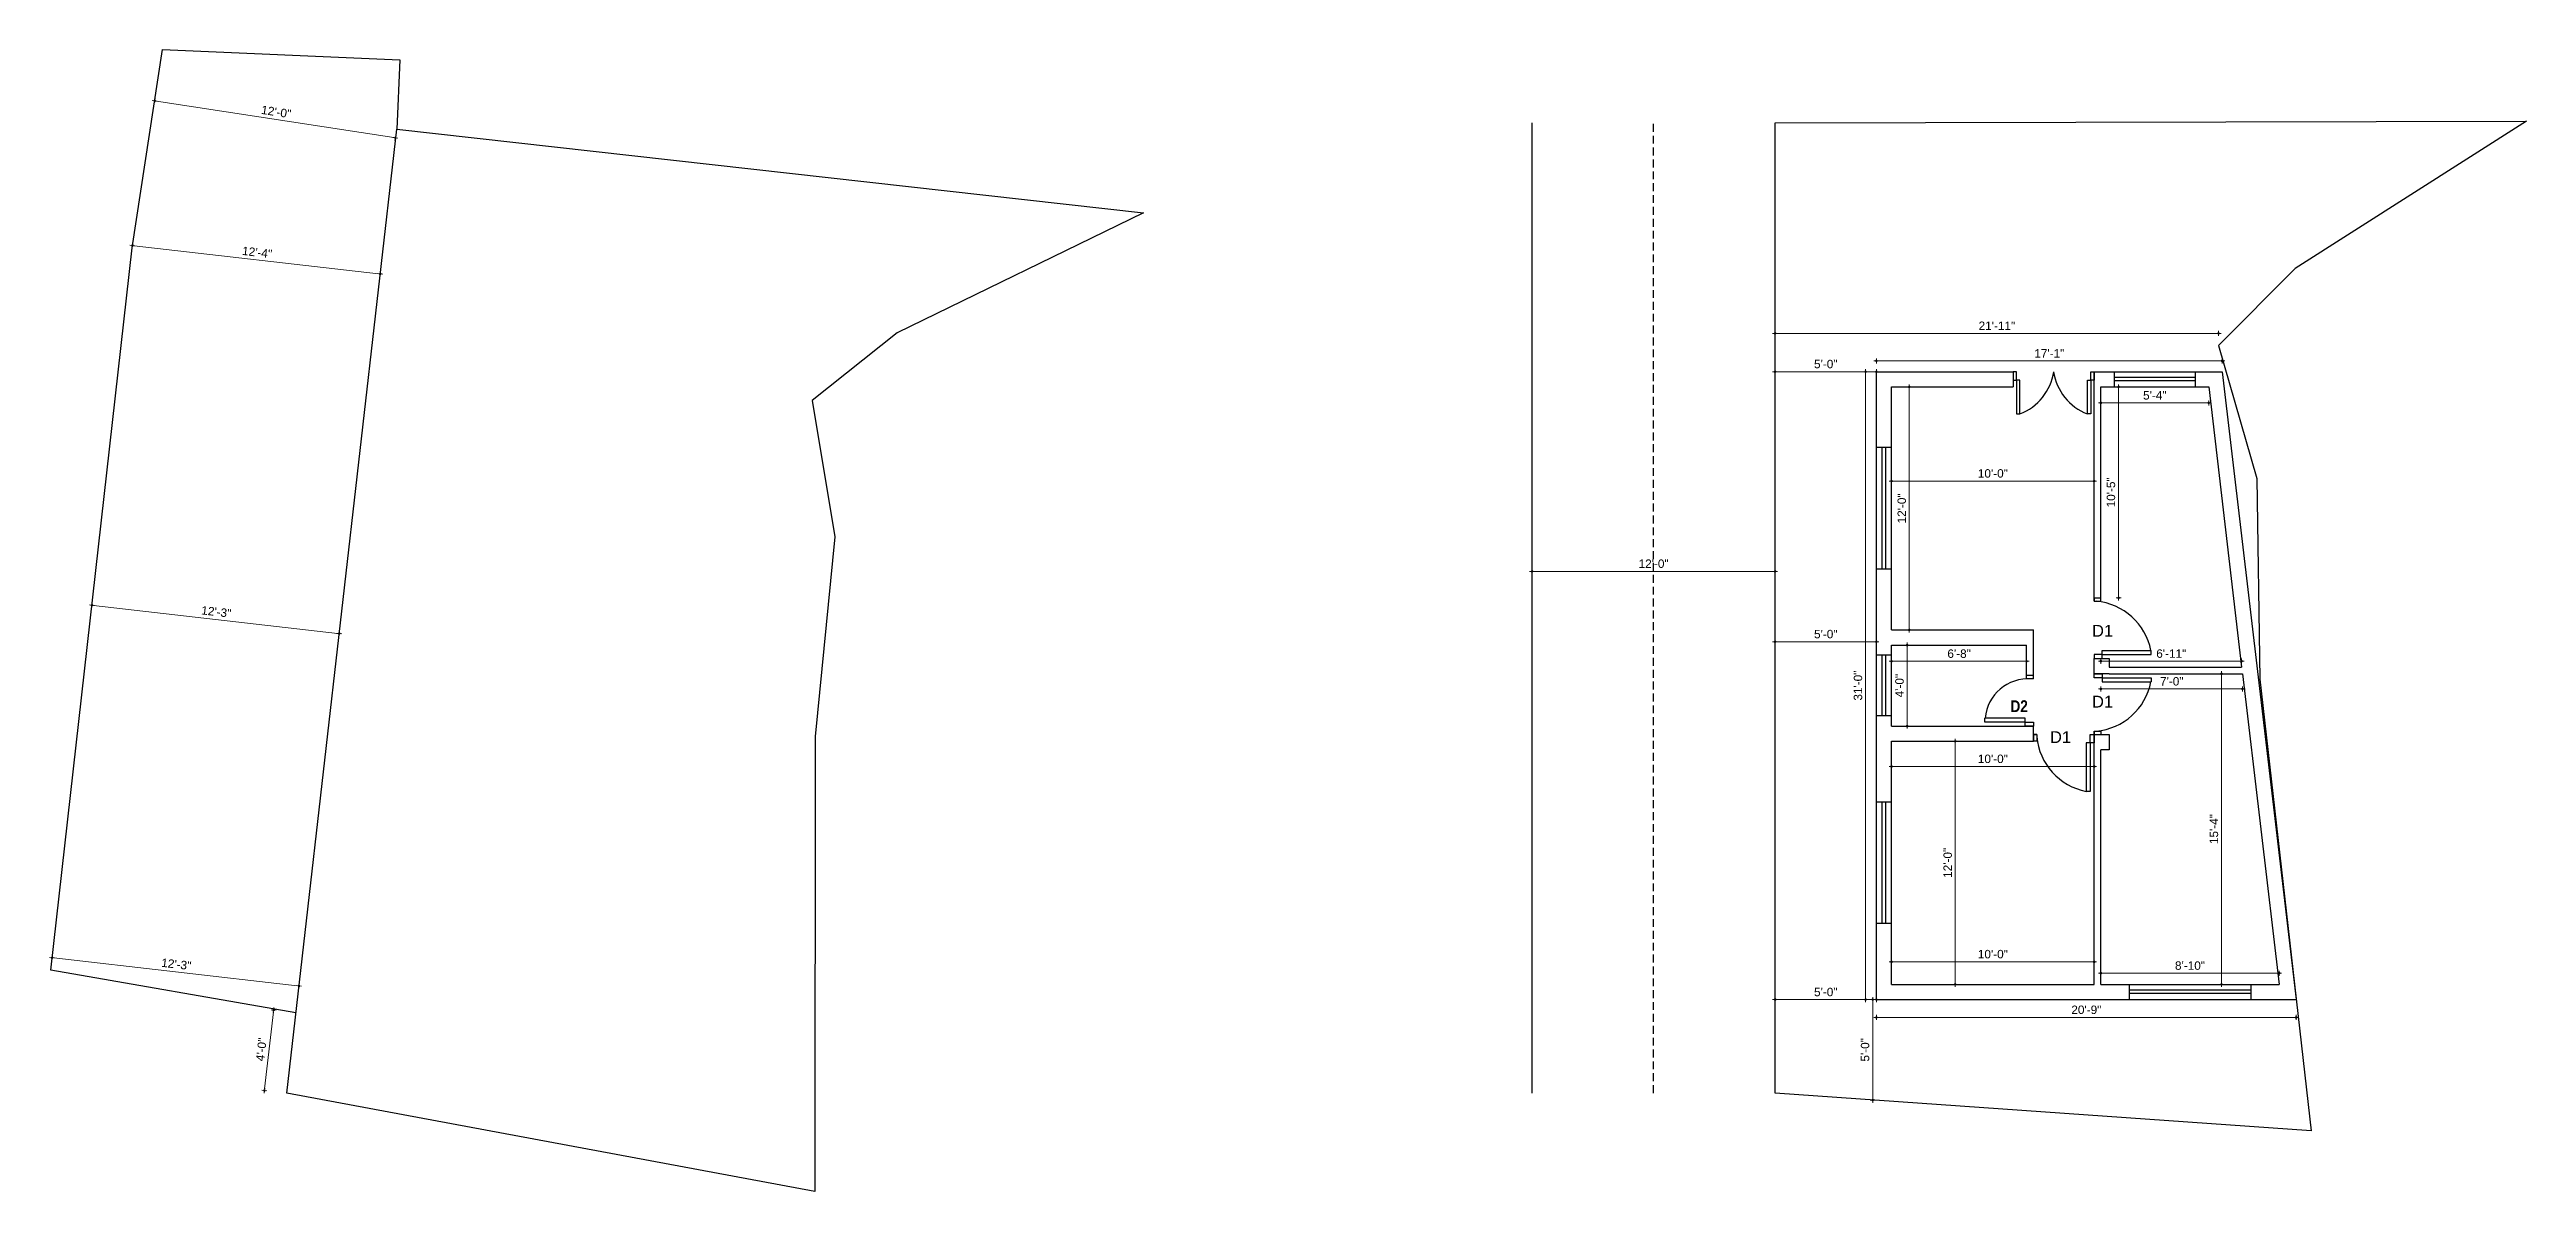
# Model space of a CAD drawing. Header units: inches. Extents: x 54699 to 80583, y -8431 to -3547.
# Drawn here: x 68854 to 70321, y -5254 to -4577 of the extents above; entities that cross this region are included whole.
import ezdxf

# ---------------------------------------------------------------- set-up
doc = ezdxf.new("R2010")
doc.units = ezdxf.units.IN
doc.header["$LTSCALE"] = 0.5
doc.header["$MEASUREMENT"] = 0
doc.header["$PDMODE"] = 66
doc.linetypes.add('HIDDEN2', pattern=[0.1875, 0.125, -0.0625])
doc.layers.add('DIMENSION', color=5, linetype='Continuous')
for name, color, linetype, lineweight in [('hatch', 9, 'Continuous', 0), ('steps', 253, 'Continuous', 20), ('Toilet', 7, 'Continuous', 25), ('truss', 1, 'Continuous', 25)]:
    doc.layers.add(name, color=color, linetype=linetype, lineweight=lineweight)
doc.styles.get("Standard").update_dxf_attribs({"font": 'arial.ttf'})
doc.dimstyles.new('S8', dxfattribs={"dimtxt": 5, "dimasz": 1, "dimexe": 6, "dimexo": 18, "dimgap": 1.9375, "dimtad": 1, "dimdec": 0, "dimzin": 3, "dimdsep": 46, "dimlunit": 4, "dimtxsty": 'Standard', "dimblk": 'dot 2', "dimcen": 12, "dimse1": 1, "dimse2": 1, "dimclrd": 1, "dimclre": 1, "dimclrt": 256, "dimadec": 0, "dimazin": 0, "dimtfac": 0.75, "dimtdec": 0, "dimtix": 1, "dimtmove": 1, "dimatfit": 3, "dimldrblk": 'DOT', "dimfxl": 1, "dimtolj": 1, "dimtzin": 0, "dimlwd": 9, "dimlwe": 9, "dimarcsym": 0})

msp = doc.modelspace()

# ---------------------------------------------------------------- texts
at = {"layer": 'steps', "color": 7, "ltscale": 0.3, "char_height": 7}
for insert, attachment_point in [((70070.3, -4918.3), 2), ((70070.3, -4967.3), 8), ((70045.4, -4988.3), 8)]:
    msp.add_mtext_dynamic_manual_height_columns('{\\W1;D1}', width=18.621, gutter_width=40, heights=[0], dxfattribs=dict(at, insert=insert, attachment_point=attachment_point))
at = {"layer": 'steps', "color": 7, "ltscale": 0.3, "insert": (70020.9, -4963), "char_height": 7, "width": 55.268, "attachment_point": 2}
msp.add_mtext('{\\fTechnic|b1|i0|c2|p2;D2}', dxfattribs=at)

# ---------------------------------------------------------------- blocks, each defined once
blk = doc.blocks.new('dot1')
at = {"layer": 'hatch'}
h = blk.add_hatch(color=256, dxfattribs=at)
edge = h.paths.add_edge_path()
edge.add_arc((0, 0), 1, 0, 360)
for p, q in [((3, 0), (-3, 0)), ((0, 3), (0, -3))]:
    blk.add_line(p, q, dxfattribs=at)
blk.add_circle((0, 0), 1, dxfattribs=at)
blk = doc.blocks.new('dot 2')
at = {"layer": 'hatch', "xscale": 0.5, "yscale": 0.5, "zscale": 0.5}
blk.add_blockref('dot1', (0, 0), dxfattribs=at)
blk = doc.blocks.new('*D813')
at = {"layer": 'Defpoints', "color": 0, "transparency": 16777216}
for p in [(68854.6, -5122.8), (69001.7, -5132.2), (69000.8, -5139.5)]:
    blk.add_point(p, dxfattribs=at)
at = {"layer": 'Toilet', "color": 1, "lineweight": 9, "transparency": 16777216}
blk.add_line((68856.4, -5115.6), (69000.7, -5132.1), dxfattribs=at)
for p, rotation in [((68855.4, -5115.5), 173.4900568504102), ((69001.7, -5132.2), 353.4900568504102)]:
    blk.add_blockref('dot 2', p, dxfattribs=dict(at, rotation=rotation))
at = {"layer": 'Toilet', "transparency": 16777216, "insert": (68929, -5119.4), "char_height": 5, "attachment_point": 5, "rotation": 353.4901}
blk.add_mtext('\\A1;12\'-3"', dxfattribs=at)
blk = doc.blocks.new('_Dot')
at = {"color": 0, "linetype": 'ByBlock', "lineweight": -2}
blk.add_line((-0.5, 0), (-1, 0), dxfattribs=at)
at = {"color": 0, "linetype": 'ByBlock', "const_width": 0.5}
blk.add_lwpolyline([(-0.25, 0, 1), (0.25, 0, 1)], format="xyb", close=True, dxfattribs=at)
blk = doc.blocks.new('*D814')
at = {"layer": 'Defpoints', "color": 0, "transparency": 16777216}
for p in [(68878.7, -4908.8), (69025.3, -4925.6), (69025.5, -4923.5)]:
    blk.add_point(p, dxfattribs=at)
at = {"layer": 'Toilet', "color": 1, "lineweight": 9, "transparency": 16777216}
blk.add_line((68880, -4906.9), (69024.5, -4923.4), dxfattribs=at)
for p, rotation in [((68879, -4906.7), 173.49005685041), ((69025.5, -4923.5), 353.4900568504099)]:
    blk.add_blockref('dot 2', p, dxfattribs=dict(at, rotation=rotation))
at = {"layer": 'Toilet', "transparency": 16777216, "insert": (68952.7, -4910.6), "char_height": 5, "attachment_point": 5, "rotation": 353.4901}
blk.add_mtext('\\A1;12\'-3"', dxfattribs=at)
blk = doc.blocks.new('*D815')
at = {"layer": 'Defpoints', "color": 0, "transparency": 16777216}
for p in [(68902.9, -4694.9), (69049.8, -4710.4), (69049.7, -4711.6)]:
    blk.add_point(p, dxfattribs=at)
at = {"layer": 'Toilet', "color": 1, "lineweight": 9, "transparency": 16777216}
blk.add_line((68904, -4693.7), (69048.8, -4710.3), dxfattribs=at)
for p, rotation in [((68903, -4693.6), 173.4900568504101), ((69049.8, -4710.4), 353.49005685041)]:
    blk.add_blockref('dot 2', p, dxfattribs=dict(at, rotation=rotation))
at = {"layer": 'Toilet', "transparency": 16777216, "insert": (68976.9, -4697.6), "char_height": 5, "attachment_point": 5, "rotation": 353.4901}
blk.add_mtext('\\A1;12\'-4"', dxfattribs=at)
blk = doc.blocks.new('*D816')
at = {"layer": 'Defpoints', "color": 0, "transparency": 16777216}
for p in [(68916.2, -4607.9), (68917, -4602.7), (69059.6, -4624.6)]:
    blk.add_point(p, dxfattribs=at)
at = {"layer": 'Toilet', "color": 1, "lineweight": 9, "transparency": 16777216}
blk.add_line((69057.8, -4629.6), (68917.2, -4608.1), dxfattribs=at)
for p, rotation in [((68916.2, -4607.9), 171.2892689692404), ((69058.8, -4629.8), 351.2892689692404)]:
    blk.add_blockref('dot 2', p, dxfattribs=dict(at, rotation=rotation))
at = {"layer": 'Toilet', "transparency": 16777216, "insert": (68988.2, -4614.4), "char_height": 5, "attachment_point": 5, "rotation": 351.2893}
blk.add_mtext('\\A1;12\'-0"', dxfattribs=at)
blk = doc.blocks.new('*D817')
at = {"layer": 'Defpoints', "color": 0, "transparency": 16777216}
for p in [(70065.3, -5117.9), (69945.3, -5131.3), (70065.3, -5131.3)]:
    blk.add_point(p, dxfattribs=at)
at = {"layer": 'Toilet', "color": 1, "lineweight": 9, "transparency": 16777216}
blk.add_line((69946.3, -5117.9), (70064.3, -5117.9), dxfattribs=at)
at = {"layer": 'Toilet', "color": 1, "lineweight": 9, "transparency": 16777216, "rotation": 180}
blk.add_blockref('dot 2', (69945.3, -5117.9), dxfattribs=at)
at = {"layer": 'Toilet', "color": 1, "lineweight": 9, "transparency": 16777216}
blk.add_blockref('dot 2', (70065.3, -5117.9), dxfattribs=at)
at = {"layer": 'Toilet', "transparency": 16777216, "insert": (70005.3, -5113.4), "char_height": 5, "attachment_point": 5}
blk.add_mtext('\\A1;10\'-0"', dxfattribs=at)
blk = doc.blocks.new('*D818')
at = {"layer": 'Defpoints', "color": 0, "transparency": 16777216}
for p in [(70069.3, -5131.3), (70174.9, -5124.7), (70174.9, -5131.3)]:
    blk.add_point(p, dxfattribs=at)
at = {"layer": 'Toilet', "color": 1, "lineweight": 9, "transparency": 16777216}
blk.add_line((70070.3, -5124.7), (70173.9, -5124.7), dxfattribs=at)
at = {"layer": 'Toilet', "color": 1, "lineweight": 9, "transparency": 16777216, "rotation": 180}
blk.add_blockref('dot 2', (70069.3, -5124.7), dxfattribs=at)
at = {"layer": 'Toilet', "color": 1, "lineweight": 9, "transparency": 16777216}
blk.add_blockref('dot 2', (70174.9, -5124.7), dxfattribs=at)
at = {"layer": 'Toilet', "transparency": 16777216, "insert": (70122.1, -5120.2), "char_height": 5, "attachment_point": 5}
blk.add_mtext('\\A1;8\'-10"', dxfattribs=at)
blk = doc.blocks.new('*D819')
at = {"layer": 'Defpoints', "color": 0, "transparency": 16777216}
for p in [(70069.3, -4947.3), (70153.2, -4947.3), (70153.2, -4956.3)]:
    blk.add_point(p, dxfattribs=at)
at = {"layer": 'Toilet', "color": 1, "lineweight": 9, "transparency": 16777216}
blk.add_line((70070.3, -4956.3), (70152.2, -4956.3), dxfattribs=at)
at = {"layer": 'Toilet', "color": 1, "lineweight": 9, "transparency": 16777216, "rotation": 180}
blk.add_blockref('dot 2', (70069.3, -4956.3), dxfattribs=at)
at = {"layer": 'Toilet', "color": 1, "lineweight": 9, "transparency": 16777216}
blk.add_blockref('dot 2', (70153.2, -4956.3), dxfattribs=at)
at = {"layer": 'Toilet', "transparency": 16777216, "insert": (70111.3, -4951.8), "char_height": 5, "attachment_point": 5}
blk.add_mtext('\\A1;7\'-0"', dxfattribs=at)
blk = doc.blocks.new('*D820')
at = {"layer": 'Defpoints', "color": 0, "transparency": 16777216}
for p in [(68986.6, -5146.5), (68999.9, -5148.1), (68994.4, -5195.7)]:
    blk.add_point(p, dxfattribs=at)
at = {"layer": 'Toilet', "color": 1, "lineweight": 9, "transparency": 16777216}
blk.add_line((68981.3, -5193.2), (68986.5, -5147.5), dxfattribs=at)
for p, rotation in [((68986.6, -5146.5), 83.49005685040638), ((68981.2, -5194.2), 263.4900568504064)]:
    blk.add_blockref('dot 2', p, dxfattribs=dict(at, rotation=rotation))
at = {"layer": 'Toilet', "transparency": 16777216, "insert": (68979.4, -5169.9), "char_height": 5, "attachment_point": 5, "rotation": 83.4901}
blk.add_mtext('\\A1;4\'-0"', dxfattribs=at)
blk = doc.blocks.new('*D821')
at = {"layer": 'Defpoints', "color": 0, "transparency": 16777216}
for p in [(69876.3, -4745.6), (69876.3, -4752.8), (70139, -4752.8)]:
    blk.add_point(p, dxfattribs=at)
at = {"layer": 'Toilet', "color": 1, "lineweight": 9, "transparency": 16777216}
blk.add_line((70138, -4745.6), (69877.3, -4745.6), dxfattribs=at)
at = {"layer": 'Toilet', "color": 1, "lineweight": 9, "transparency": 16777216, "rotation": 180}
blk.add_blockref('dot 2', (69876.3, -4745.6), dxfattribs=at)
at = {"layer": 'Toilet', "color": 1, "lineweight": 9, "transparency": 16777216}
blk.add_blockref('dot 2', (70139, -4745.6), dxfattribs=at)
at = {"layer": 'Toilet', "transparency": 16777216, "insert": (70007.7, -4741.1), "char_height": 5, "attachment_point": 5}
blk.add_mtext('\\A1;21\'-11"', dxfattribs=at)
blk = doc.blocks.new('*D822')
at = {"layer": 'Defpoints', "color": 0, "transparency": 16777216}
for p in [(69732.3, -4886.6), (69732.3, -4908.3), (69876.3, -4908.3)]:
    blk.add_point(p, dxfattribs=at)
at = {"layer": 'Toilet', "color": 1, "lineweight": 9, "transparency": 16777216}
blk.add_line((69875.3, -4886.6), (69733.3, -4886.6), dxfattribs=at)
at = {"layer": 'Toilet', "color": 1, "lineweight": 9, "transparency": 16777216, "rotation": 180}
blk.add_blockref('dot 2', (69732.3, -4886.6), dxfattribs=at)
at = {"layer": 'Toilet', "color": 1, "lineweight": 9, "transparency": 16777216}
blk.add_blockref('dot 2', (69876.3, -4886.6), dxfattribs=at)
at = {"layer": 'Toilet', "transparency": 16777216, "insert": (69804.3, -4882.1), "char_height": 5, "attachment_point": 5}
blk.add_mtext('\\A1;12\'-0"', dxfattribs=at)
blk = doc.blocks.new('*D824')
at = {"layer": 'Defpoints', "color": 0, "transparency": 16777216}
for p in [(69945.3, -4987.3), (70065.3, -4987.8), (70065.3, -5002.2)]:
    blk.add_point(p, dxfattribs=at)
at = {"layer": 'Toilet', "color": 1, "lineweight": 9, "transparency": 16777216}
blk.add_line((69946.3, -5002.2), (70064.3, -5002.2), dxfattribs=at)
at = {"layer": 'Toilet', "color": 1, "lineweight": 9, "transparency": 16777216, "rotation": 180}
blk.add_blockref('dot 2', (69945.3, -5002.2), dxfattribs=at)
at = {"layer": 'Toilet', "color": 1, "lineweight": 9, "transparency": 16777216}
blk.add_blockref('dot 2', (70065.3, -5002.2), dxfattribs=at)
at = {"layer": 'Toilet', "transparency": 16777216, "insert": (70005.3, -4997.7), "char_height": 5, "attachment_point": 5}
blk.add_mtext('\\A1;10\'-0"', dxfattribs=at)
blk = doc.blocks.new('*D825')
at = {"layer": 'Defpoints', "color": 0, "transparency": 16777216}
for p in [(69945.3, -4930.3), (70025.3, -4930.3), (70025.3, -4939.9)]:
    blk.add_point(p, dxfattribs=at)
at = {"layer": 'Toilet', "color": 1, "lineweight": 9, "transparency": 16777216}
blk.add_line((69946.3, -4939.9), (70024.3, -4939.9), dxfattribs=at)
at = {"layer": 'Toilet', "color": 1, "lineweight": 9, "transparency": 16777216, "rotation": 180}
blk.add_blockref('dot 2', (69945.3, -4939.9), dxfattribs=at)
at = {"layer": 'Toilet', "color": 1, "lineweight": 9, "transparency": 16777216}
blk.add_blockref('dot 2', (70025.3, -4939.9), dxfattribs=at)
at = {"layer": 'Toilet', "transparency": 16777216, "insert": (69985.3, -4935.4), "char_height": 5, "attachment_point": 5}
blk.add_mtext('\\A1;6\'-8"', dxfattribs=at)
blk = doc.blocks.new('*D826')
at = {"layer": 'Defpoints', "color": 0, "transparency": 16777216}
for p in [(69945.3, -4930.3), (69954.5, -4930.3), (69945.3, -4978.3)]:
    blk.add_point(p, dxfattribs=at)
at = {"layer": 'Toilet', "color": 1, "lineweight": 9, "transparency": 16777216}
blk.add_line((69954.5, -4977.3), (69954.5, -4931.3), dxfattribs=at)
for p, rotation in [((69954.5, -4930.3), 90), ((69954.5, -4978.3), 270)]:
    blk.add_blockref('dot 2', p, dxfattribs=dict(at, rotation=rotation))
at = {"layer": 'Toilet', "transparency": 16777216, "insert": (69950, -4954.3), "char_height": 5, "attachment_point": 5, "rotation": 90}
blk.add_mtext('\\A1;4\'-0"', dxfattribs=at)
blk = doc.blocks.new('*D829')
at = {"layer": 'Defpoints', "color": 0, "transparency": 16777216}
for p in [(70069.3, -4777.3), (70079.8, -4777.3), (70069.3, -4902.3)]:
    blk.add_point(p, dxfattribs=at)
at = {"layer": 'Toilet', "color": 1, "lineweight": 9, "transparency": 16777216}
blk.add_line((70079.8, -4901.3), (70079.8, -4778.3), dxfattribs=at)
for p, rotation in [((70079.8, -4777.3), 90), ((70079.8, -4902.3), 270)]:
    blk.add_blockref('dot 2', p, dxfattribs=dict(at, rotation=rotation))
at = {"layer": 'Toilet', "transparency": 16777216, "insert": (70075.3, -4839.8), "char_height": 5, "attachment_point": 5, "rotation": 90}
blk.add_mtext('\\A1;10\'-5"', dxfattribs=at)
blk = doc.blocks.new('*D831')
at = {"layer": 'Defpoints', "color": 0, "transparency": 16777216}
for p in [(70069.3, -4947.3), (70140.8, -4947.3), (70069.3, -5131.3)]:
    blk.add_point(p, dxfattribs=at)
at = {"layer": 'Toilet', "color": 1, "lineweight": 9, "transparency": 16777216}
blk.add_line((70140.8, -5130.3), (70140.8, -4948.3), dxfattribs=at)
for p, rotation in [((70140.8, -4947.3), 90), ((70140.8, -5131.3), 270)]:
    blk.add_blockref('dot 2', p, dxfattribs=dict(at, rotation=rotation))
at = {"layer": 'Toilet', "transparency": 16777216, "insert": (70136.3, -5039.3), "char_height": 5, "attachment_point": 5, "rotation": 90}
blk.add_mtext('\\A1;15\'-4"', dxfattribs=at)
blk = doc.blocks.new('*D833')
at = {"layer": 'Defpoints', "color": 0, "transparency": 16777216}
for p in [(70065.3, -4833.1), (69945.3, -4921.3), (70065.3, -4921.3)]:
    blk.add_point(p, dxfattribs=at)
at = {"layer": 'Toilet', "color": 1, "lineweight": 9, "transparency": 16777216}
blk.add_line((69946.3, -4833.1), (70064.3, -4833.1), dxfattribs=at)
at = {"layer": 'Toilet', "color": 1, "lineweight": 9, "transparency": 16777216, "rotation": 180}
blk.add_blockref('dot 2', (69945.3, -4833.1), dxfattribs=at)
at = {"layer": 'Toilet', "color": 1, "lineweight": 9, "transparency": 16777216}
blk.add_blockref('dot 2', (70065.3, -4833.1), dxfattribs=at)
at = {"layer": 'Toilet', "transparency": 16777216, "insert": (70005.3, -4828.6), "char_height": 5, "attachment_point": 5}
blk.add_mtext('\\A1;10\'-0"', dxfattribs=at)
blk = doc.blocks.new('*D835')
at = {"layer": 'Defpoints', "color": 0, "transparency": 16777216}
for p in [(69929.9, -4768.3), (69936.3, -4768.3), (69936.3, -5140.3)]:
    blk.add_point(p, dxfattribs=at)
at = {"layer": 'Toilet', "color": 1, "lineweight": 9, "transparency": 16777216}
blk.add_line((69929.9, -5139.3), (69929.9, -4769.3), dxfattribs=at)
for p, rotation in [((69929.9, -4768.3), 90), ((69929.9, -5140.3), 270)]:
    blk.add_blockref('dot 2', p, dxfattribs=dict(at, rotation=rotation))
at = {"layer": 'Toilet', "transparency": 16777216, "insert": (69925.4, -4954.3), "char_height": 5, "attachment_point": 5, "rotation": 90}
blk.add_mtext('\\A1;31\'-0"', dxfattribs=at)
blk = doc.blocks.new('*D836')
at = {"layer": 'Defpoints', "color": 0, "transparency": 16777216}
for p in [(69936.3, -5140.3), (70185, -5140.3), (70185, -5150.9)]:
    blk.add_point(p, dxfattribs=at)
at = {"layer": 'Toilet', "color": 1, "lineweight": 9, "transparency": 16777216}
blk.add_line((69937.3, -5150.9), (70184, -5150.9), dxfattribs=at)
at = {"layer": 'Toilet', "color": 1, "lineweight": 9, "transparency": 16777216, "rotation": 180}
blk.add_blockref('dot 2', (69936.3, -5150.9), dxfattribs=at)
at = {"layer": 'Toilet', "color": 1, "lineweight": 9, "transparency": 16777216}
blk.add_blockref('dot 2', (70185, -5150.9), dxfattribs=at)
at = {"layer": 'Toilet', "transparency": 16777216, "insert": (70060.7, -5146.4), "char_height": 5, "attachment_point": 5}
blk.add_mtext('\\A1;20\'-9"', dxfattribs=at)
blk = doc.blocks.new('*D837')
at = {"layer": 'Defpoints', "color": 0, "transparency": 16777216}
for p in [(69876.3, -4768.3), (69936.3, -4768.3), (69876.3, -4928.3)]:
    blk.add_point(p, dxfattribs=at)
at = {"layer": 'Toilet', "color": 1, "lineweight": 9, "transparency": 16777216}
blk.add_line((69935.3, -4928.3), (69877.3, -4928.3), dxfattribs=at)
at = {"layer": 'Toilet', "color": 1, "lineweight": 9, "transparency": 16777216, "rotation": 180}
blk.add_blockref('dot 2', (69876.3, -4928.3), dxfattribs=at)
at = {"layer": 'Toilet', "color": 1, "lineweight": 9, "transparency": 16777216}
blk.add_blockref('dot 2', (69936.3, -4928.3), dxfattribs=at)
at = {"layer": 'Toilet', "transparency": 16777216, "insert": (69906.3, -4923.8), "char_height": 5, "attachment_point": 5}
blk.add_mtext('\\A1;5\'-0"', dxfattribs=at)
blk = doc.blocks.new('*D838')
at = {"layer": 'Defpoints', "color": 0, "transparency": 16777216}
for p in [(69876.3, -4768.3), (69876.3, -4768.3), (69936.3, -4768.3)]:
    blk.add_point(p, dxfattribs=at)
at = {"layer": 'Toilet', "color": 1, "lineweight": 9, "transparency": 16777216}
blk.add_line((69935.3, -4768.3), (69877.3, -4768.3), dxfattribs=at)
at = {"layer": 'Toilet', "color": 1, "lineweight": 9, "transparency": 16777216, "rotation": 180}
blk.add_blockref('dot 2', (69876.3, -4768.3), dxfattribs=at)
at = {"layer": 'Toilet', "color": 1, "lineweight": 9, "transparency": 16777216}
blk.add_blockref('dot 2', (69936.3, -4768.3), dxfattribs=at)
at = {"layer": 'Toilet', "transparency": 16777216, "insert": (69906.3, -4763.8), "char_height": 5, "attachment_point": 5}
blk.add_mtext('\\A1;5\'-0"', dxfattribs=at)
blk = doc.blocks.new('*D839')
at = {"layer": 'Defpoints', "color": 0, "transparency": 16777216}
for p in [(69936.3, -5140.3), (69934.1, -5199.9), (69935.5, -5199.9)]:
    blk.add_point(p, dxfattribs=at)
at = {"layer": 'Toilet', "color": 1, "lineweight": 9, "transparency": 16777216}
blk.add_line((69934.1, -5141.3), (69934.1, -5198.9), dxfattribs=at)
for p, rotation in [((69934.1, -5140.3), 90), ((69934.1, -5199.9), 270)]:
    blk.add_blockref('dot 2', p, dxfattribs=dict(at, rotation=rotation))
at = {"layer": 'Toilet', "transparency": 16777216, "insert": (69929.6, -5170.1), "char_height": 5, "attachment_point": 5, "rotation": 90}
blk.add_mtext('\\A1;5\'-0"', dxfattribs=at)

# ---------------------------------------------------------------- dimensions: what is measured, and where the dimension line sits
at = {"layer": 'Toilet'}
for p1, p2, distance, picture, middle in [((69059.6, -4624.6), (68917, -4602.7), 5.3, '*D816', (68988.2, -4614.4)), ((68902.9, -4694.9), (69049.7, -4711.6), 1.3, '*D815', (68976.9, -4697.6)), ((68878.7214, -4908.8483), (69025.255, -4925.5694), 2.1153, '*D814', (68952.7373, -4910.6441)), ((68854.6, -5122.8), (69000.8, -5139.5), 7.3, '*D813', (68929, -5119.4)), ((68994.4, -5195.7), (68999.9, -5148.1), 13.3, '*D820', (68979.4, -5169.9))]:
    dim = msp.add_aligned_dim(p1=p1, p2=p2, distance=distance, dimstyle='S8', override={"dimfxl": 2, "dimfxlon": 1, "dimarcsym": 1}, dxfattribs=at)
    dim.commit()
    dim.dimension.update_dxf_attribs({"geometry": picture, "text_midpoint": middle})
for base, p1, p2, picture, middle in [((69876.3, -4745.6), (70139, -4752.8), (69876.3, -4752.8), '*D821', (70007.7, -4741.1)), ((69876.3, -4768.3), (69936.3, -4768.3), (69876.3, -4768.3), '*D838', (69906.3, -4763.8)), ((69876.3, -4928.3), (69936.3, -4768.3), (69876.3, -4768.3), '*D837', (69906.3, -4923.8)), ((70065.3, -4833.1), (69945.3, -4921.3), (70065.3, -4921.3), '*D833', (70005.3, -4828.6)), ((69732.3, -4886.6), (69876.3, -4908.3), (69732.3, -4908.3), '*D822', (69804.3, -4882.1)), ((70025.3, -4939.9), (69945.3, -4930.3), (70025.3, -4930.3), '*D825', (69985.3, -4935.4)), ((70153.2, -4956.3), (70069.3, -4947.3), (70153.2, -4947.3), '*D819', (70111.3, -4951.8)), ((70065.3, -5002.2), (69945.3, -4987.3), (70065.3, -4987.8), '*D824', (70005.3, -4997.7)), ((70065.3, -5117.9), (69945.3, -5131.3), (70065.3, -5131.3), '*D817', (70005.3, -5113.4)), ((70174.9, -5124.7), (70069.3, -5131.3), (70174.9, -5131.3), '*D818', (70122.1, -5120.2)), ((70185, -5150.9), (69936.3, -5140.3), (70185, -5140.3), '*D836', (70060.7, -5146.4))]:
    dim = msp.add_linear_dim(base=base, p1=p1, p2=p2, dimstyle='S8', override={"dimfxl": 2, "dimfxlon": 1, "dimarcsym": 1}, dxfattribs=at)
    dim.commit()
    dim.dimension.update_dxf_attribs({"geometry": picture, "text_midpoint": middle})
for base, p1, p2 in [((70141.2, -4761.9), (69936.3, -4768.3), (70141.2, -4768.3)), ((70133.2, -4786.8), (70069.3, -4777.3), (70133.2, -4777.3)), ((69936.3, -5140.3), (69876.3, -4908.3), (69936.3, -4901.9)), ((70152.7, -4939.8), (70069.3, -4943.3), (70152.7, -4943.3))]:
    msp.add_linear_dim(base=base, p1=p1, p2=p2, dimstyle='S8', override={"dimfxl": 2, "dimfxlon": 1, "dimarcsym": 1}, dxfattribs=at).render()
for base, p1, p2, picture, middle in [((69929.9, -4768.3), (69936.3, -5140.3), (69936.3, -4768.3), '*D835', (69925.4, -4954.3)), ((70079.8, -4777.3), (70069.3, -4902.3), (70069.3, -4777.3), '*D829', (70075.3, -4839.8)), ((69954.5, -4930.3), (69945.3, -4978.3), (69945.3, -4930.3), '*D826', (69950, -4954.3)), ((70140.8, -4947.3), (70069.3, -5131.3), (70069.3, -4947.3), '*D831', (70136.3, -5039.3)), ((69934.1, -5199.9), (69936.3, -5140.3), (69935.5, -5199.9), '*D839', (69929.6, -5170.1))]:
    dim = msp.add_linear_dim(base=base, p1=p1, p2=p2, angle=90, dimstyle='S8', override={"dimfxl": 2, "dimfxlon": 1, "dimarcsym": 1}, dxfattribs=at)
    dim.commit()
    dim.dimension.update_dxf_attribs({"geometry": picture, "text_midpoint": middle})
for base, p1, p2 in [((69955.8, -4777.3), (69945.3, -4921.3), (69945.3, -4777.3)), ((69983, -4987.3), (69945.3, -5131.3), (69945.3, -4987.3))]:
    msp.add_linear_dim(base=base, p1=p1, p2=p2, angle=90, dimstyle='S8', override={"dimfxl": 2, "dimfxlon": 1, "dimarcsym": 1}, dxfattribs=at).render()

# ---------------------------------------------------------------- linework, layer by layer
at = {"layer": 'DIMENSION', "ltscale": 7}
for p, q in [((70077.3, -4777.3), (70077.3, -4768.3)), ((70125.3, -4777.3), (70125.3, -4768.3)), ((70125.3, -4771.8), (70077.3, -4771.8)), ((70125.3, -4773.8), (70077.3, -4773.8)), ((69945.3, -4813.3), (69936.3, -4813.3)), ((69939.8, -4885.3), (69939.8, -4813.3)), ((69941.8, -4885.3), (69941.8, -4813.3)), ((69945.3, -4885.3), (69936.3, -4885.3)), ((70065.3, -4904.3), (70065.3, -4902.3)), ((70065.3, -4904.3), (70069.3, -4904.3)), ((70069.3, -4904.3), (70069.3, -4902.3)), ((69945.3, -4936.3), (69936.3, -4936.3)), ((69939.8, -4972.3), (69939.8, -4936.3)), ((69941.8, -4972.3), (69941.8, -4936.3)), ((70070.1, -4935.9), (70065.3, -4935.9)), ((70065.3, -4935.9), (70065.3, -4938.3)), ((70065.3, -4938.3), (70070.1, -4938.3)), ((70070.1, -4933.5), (70099, -4933.5)), ((70070.1, -4935.9), (70070.1, -4933.5)), ((70070.1, -4935.9), (70099, -4935.9)), ((70070.1, -4938.3), (70070.1, -4935.9)), ((70099, -4935.9), (70099, -4933.5)), ((70025.3, -4950.3), (70025.3, -4948.3)), ((70029.3, -4950.3), (70025.3, -4950.3)), ((70029.3, -4950.3), (70029.3, -4948.3)), ((70065.3, -4949.7), (70065.3, -4947.3)), ((70065.3, -4947.3), (70070.1, -4947.3)), ((70070.1, -4949.7), (70065.3, -4949.7)), ((70070.1, -4947.3), (70070.1, -4949.7)), ((70070.1, -4949.7), (70099, -4949.7)), ((70070.1, -4949.7), (70070.1, -4952.1)), ((70070.1, -4952.1), (70099, -4952.1)), ((70099, -4949.7), (70099, -4952.1)), ((69945.3, -4972.3), (69936.3, -4972.3)), ((70024.5, -4973.5), (70000.6, -4973.5)), ((70000.6, -4975.9), (70000.6, -4973.5)), ((70024.5, -4975.9), (70024.5, -4973.5)), ((70024.5, -4975.9), (70000.6, -4975.9)), ((70024.5, -4978.3), (70024.5, -4975.9)), ((70024.5, -4975.9), (70029.3, -4975.9)), ((70029.3, -4978.3), (70024.5, -4978.3)), ((70029.3, -4975.9), (70029.3, -4978.3)), ((70031.3, -4983.3), (70029.3, -4983.3)), ((70031.3, -4987.3), (70029.3, -4987.3)), ((70031.3, -4983.3), (70031.3, -4987.3)), ((70060.5, -4988.1), (70060.5, -5017)), ((70062.9, -4988.1), (70060.5, -4988.1)), ((70062.9, -4988.1), (70062.9, -4983.3)), ((70062.9, -4983.3), (70065.3, -4983.3)), ((70062.9, -4988.1), (70062.9, -5017)), ((70065.3, -4988.1), (70062.9, -4988.1)), ((70065.3, -4981.3), (70069.3, -4981.3)), ((70065.3, -4981.3), (70065.3, -4983.3)), ((70065.3, -4983.3), (70065.3, -4988.1)), ((70069.3, -4981.3), (70069.3, -4983.3)), ((70062.9, -5017), (70060.5, -5017)), ((69945.3, -5023.3), (69936.3, -5023.3)), ((69939.8, -5095.3), (69939.8, -5023.3)), ((69941.8, -5095.3), (69941.8, -5023.3)), ((69945.3, -5095.3), (69936.3, -5095.3)), ((70086.1, -5131.3), (70086.1, -5140.3)), ((70158.1, -5134.8), (70086.1, -5134.8)), ((70158.1, -5131.3), (70158.1, -5140.3)), ((70158.1, -5136.8), (70086.1, -5136.8))]:
    msp.add_line(p, q, dxfattribs=at)
for points in [[(70017.3, -4773.3), (70019.3, -4773.3), (70019.3, -4768.3), (70017.3, -4768.3)], [(70065.3, -4773.3), (70063.3, -4773.3), (70063.3, -4768.3), (70065.3, -4768.3)], [(70019.3, -4773.3), (70019.3, -4793.3), (70021.3, -4793.3), (70021.3, -4773.3)], [(70063.3, -4773.3), (70063.3, -4793.3), (70061.3, -4793.3), (70061.3, -4773.3)]]:
    msp.add_lwpolyline(points, close=True, dxfattribs=at)
for centre, radius, start, end in [((70009.8, -4763.6), 31.9, 291.198, 351.4824), ((70072.8, -4763.6), 31.9, 188.5176, 248.802), ((70063.4, -4940.4), 36.2, 10.9657, 84.9754), ((70026.3, -4976), 25.7, 86.0106, 174.5071), ((70063.4, -4945.2), 36.2, 275.0246, 349.0343), ((70067.4, -4981.4), 36.2, 185.0246, 259.0343)]:
    msp.add_arc(centre, radius, start, end, dxfattribs=at)
at = {"layer": 'Toilet'}
for p, q in [((69732.3, -5195.7), (69732.3, -4620.9)), ((69876.3, -4620.9), (70321.5, -4619.9)), ((69876.3, -5195.7), (69876.3, -4620.9)), ((70321.5, -4619.9), (70184.5, -4707.1)), ((70184.5, -4707.1), (70139, -4752.8)), ((70139, -4752.8), (70161.7, -4831.5)), ((69936.3, -5140.3), (69936.3, -4768.3)), ((69936.3, -4768.3), (70017.3, -4768.3)), ((70017.3, -4768.3), (70017.3, -4777.3)), ((70065.3, -4768.3), (70141.2, -4768.3)), ((70065.3, -4902.3), (70065.3, -4768.3)), ((70141.2, -4768.3), (70185, -5140.3)), ((69945.3, -4777.3), (70017.3, -4777.3)), ((69945.3, -4921.3), (69945.3, -4777.3)), ((70069.3, -4777.3), (70133.2, -4777.3)), ((70069.3, -4902.3), (70069.3, -4777.3)), ((70133.2, -4777.3), (70152.7, -4943.3)), ((70161.7, -4831.5), (70163.4, -4950.4)), ((70065.3, -4902.3), (70065.3, -4904.3)), ((70065.3, -4902.3), (70069.3, -4902.3)), ((70065.3, -4902.3), (70069.3, -4902.3)), ((69945.3, -4921.3), (70029.3, -4921.3)), ((69945.3, -4978.3), (69945.3, -4930.3)), ((69945.3, -4930.3), (70025.3, -4930.3)), ((70025.3, -4948.3), (70025.3, -4930.3)), ((70029.3, -4948.3), (70029.3, -4921.3)), ((70074.3, -4943.3), (70152.7, -4943.3)), ((70029.3, -4948.3), (70025.3, -4948.3)), ((70074.3, -4947.3), (70153.2, -4947.3)), ((70153.2, -4947.3), (70174.9, -5131.3)), ((70163.4, -4950.4), (70193.8, -5218.1)), ((69945.3, -4978.3), (70029.3, -4978.3)), ((69945.3, -5131.3), (69945.3, -4987.3)), ((69945.3, -4987.3), (70029.3, -4987.3)), ((70029.3, -4987.3), (70029.3, -4978.3)), ((70029.3, -4983.3), (70031.3, -4983.3)), ((70065.3, -4983.3), (70065.3, -4981.3)), ((70065.3, -4983.3), (70069.3, -4983.3)), ((70065.3, -5131.3), (70065.3, -4992.3)), ((70069.3, -5131.3), (70069.3, -4992.3)), ((69945.3, -5131.3), (70065.3, -5131.3)), ((70069.3, -5131.3), (70174.9, -5131.3)), ((69936.3, -5140.3), (70185, -5140.3)), ((70193.8, -5218.1), (69876.3, -5195.7))]:
    msp.add_line(p, q, dxfattribs=at)
at = {"layer": 'Toilet', "linetype": 'HIDDEN2', "ltscale": 75}
msp.add_line((69804.3, -5195.7), (69804.3, -4620.9), dxfattribs=at)
at = {"layer": 'Toilet'}
for points in [[(68999.9, -5148.1), (68854.6, -5122.8), (68902.9, -4694.9), (68920.9, -4577.4), (69061.5, -4583.6), (69059.6, -4624.6)], [(70074.3, -4947.3), (70065.3, -4947.3), (70065.3, -4938.3), (70074.3, -4938.3), (70074.3, -4943.3)], [(70065.3, -4992.3), (70065.3, -4983.3), (70074.3, -4983.3), (70074.3, -4992.3), (70069.3, -4992.3)]]:
    msp.add_lwpolyline(points, dxfattribs=at)
msp.add_lwpolyline([(69059.6, -4624.6), (69502, -4674.1), (69356.1, -4745.2), (69305.7, -4785.4), (69319.2, -4866.2), (69307.5, -4984.5), (69307.4, -5254), (68994.4, -5195.7)], close=True, dxfattribs=at)
at = {"layer": 'truss', "ltscale": 7}
for p, q in [((70065.3, -4902.3), (70069.3, -4902.3)), ((70065.3, -4935.9), (70065.3, -4938.3)), ((70065.3, -4938.3), (70069.3, -4938.3)), ((70029.3, -4948.3), (70025.3, -4948.3)), ((70065.3, -4947.3), (70069.3, -4947.3)), ((70065.3, -4949.7), (70065.3, -4947.3)), ((70029.3, -4978.3), (70025.3, -4978.3)), ((70029.3, -4975.9), (70029.3, -4978.3)), ((70029.3, -4983.3), (70029.3, -4987.3)), ((70062.9, -4983.3), (70065.3, -4983.3)), ((70065.3, -4983.3), (70069.3, -4983.3)), ((70065.3, -4983.3), (70065.3, -4987.3))]:
    msp.add_line(p, q, dxfattribs=at)

msp.set_redraw_order([(e.dxf.handle, doc.entitydb.next_handle()) for e in msp.query("TEXT MTEXT ATTDEF DIMENSION ARC_DIMENSION")])  # texts and dimensions are drawn at this point

doc.saveas('drawing.dxf')
